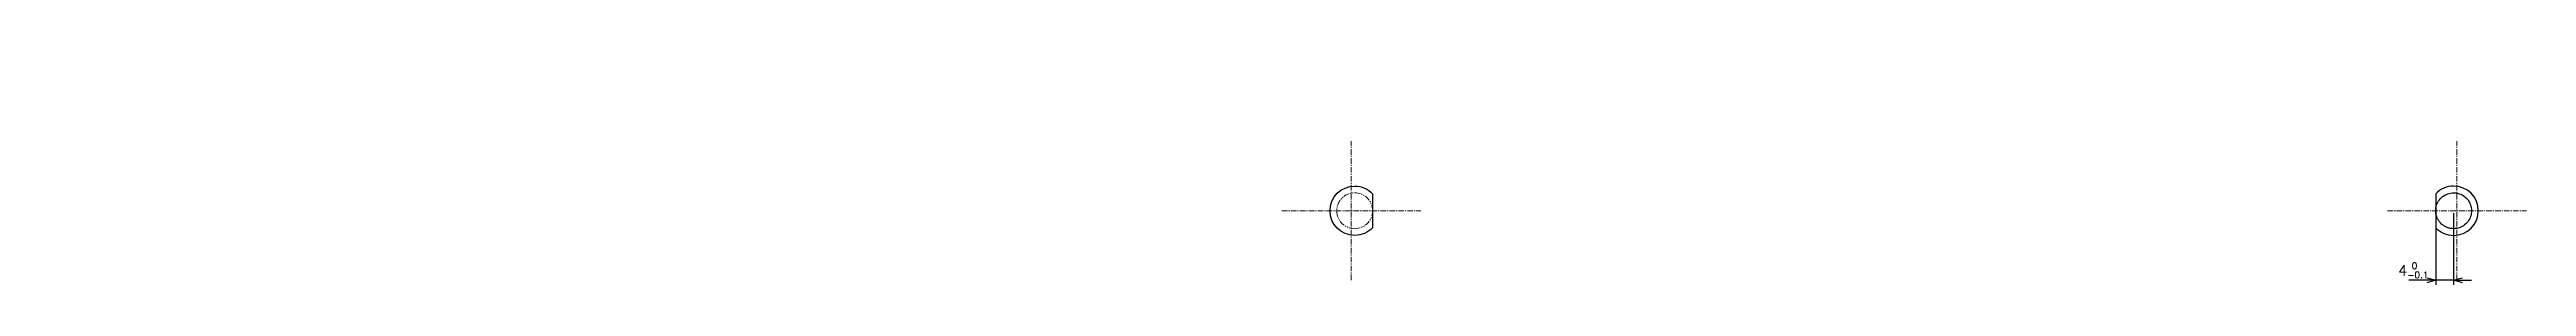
# Model space of a CAD drawing. Extents: x -9347 to 2670, y -401 to 11650.
# Drawn here: x -194 to 358, y 156 to 209 of the extents above; entities that cross this region are included whole.
import ezdxf

# ---------------------------------------------------------------- set-up
doc = ezdxf.new("R2010")
doc.units = 0
doc.header["$PDMODE"] = 34
doc.header["$PDSIZE"] = 2
doc.linetypes.add('CENTER', pattern=[2, 1.25, -0.25, 0.25, -0.25])
doc.linetypes.add('PHANTOM', pattern=[2.5, 1.25, -0.25, 0.25, -0.25, 0.25, -0.25])
doc.layers.get('0').update_dxf_attribs({"linetype": 'CONTINUOUS'})
doc.layers.get('DEFPOINTS').update_dxf_attribs({"linetype": 'CONTINUOUS'})
for name, color, linetype, lineweight in [('2', 7, 'CONTINUOUS', 9), ('left_center', 7, 'CENTER', 13), ('left_hidden', 7, 'PHANTOM', 13), ('left_model', 7, 'CONTINUOUS', 25), ('right_center', 7, 'CENTER', 13), ('right_hidden', 7, 'PHANTOM', 13), ('right_model', 7, 'CONTINUOUS', 25)]:
    doc.layers.add(name, color=color, linetype=linetype, lineweight=lineweight)
doc.styles.add('BIGFONT', font='simplex.shx', dxfattribs={"width": 0.8, "bigfont": 'bigfont.shx'})
doc.styles.add('STYLE1', font='simplex.shx', dxfattribs={"bigfont": 'bigfont.shx'})
doc.dimstyles.new('1A3', dxfattribs={"dimscale": 0, "dimtxt": 2.4, "dimasz": 2, "dimexe": 1, "dimexo": 0.5, "dimgap": 1, "dimtad": 1, "dimlfac": -1, "dimdsep": 46, "dimtxsty": 'STYLE1', "dimblk": 'OPEN30', "dimcen": 1, "dimclrd": 1, "dimclre": 1, "dimclrt": 2, "dimadec": 1, "dimazin": 2, "dimtol": 1, "dimtm": 1e-08, "dimtfac": 0.6, "dimtdec": 3, "dimtmove": 0, "dimatfit": 0, "dimldrblk": 'OPEN30', "dimfxl": 1, "dimtolj": 1, "dimarcsym": 0})

msp = doc.modelspace()

# ---------------------------------------------------------------- texts
at = {"color": 2, "lineweight": 13, "insert": (-194.249, 161.7), "char_height": 2.4, "attachment_point": 9, "style": 'STYLE1'}
msp.add_mtext('\\A1;', dxfattribs=at)
at = {"layer": '2', "color": 2, "lineweight": 13, "char_height": 2.4, "style": 'STYLE1'}
for insert, attachment_point in [((236.832, 206.805), 9), ((294.238, 209.205), 1), ((305.276, 189.278), 1)]:
    msp.add_mtext('\\A1;', dxfattribs=dict(at, insert=insert, attachment_point=attachment_point))
at = {"layer": '2', "color": 2, "linetype": 'Continuous', "lineweight": 25, "insert": (138.208, 169.64), "char_height": 1.5, "attachment_point": 1, "style": 'BIGFONT'}
msp.add_mtext('\\A1;', dxfattribs=at)

# ---------------------------------------------------------------- blocks, each defined once
blk = doc.blocks.new('_Open30')
at = {"color": 0, "linetype": 'ByBlock', "lineweight": -2}
for p, q in [((-1, 0.27), (0, 0)), ((0, 0), (-1, -0.27)), ((0, 0), (-1, 0))]:
    blk.add_line(p, q, dxfattribs=at)
blk = doc.blocks.new('*D50')
at = {"color": 1, "lineweight": -2, "transparency": 16777216}
for p, q in [((338.08, 172.75), (338.08, 156.75)), ((342.08, 172.75), (342.08, 156.75)), ((336.08, 157.75), (332.08, 157.75)), ((342.08, 157.75), (338.08, 157.75)), ((344.08, 157.75), (346.08, 157.75))]:
    blk.add_line(p, q, dxfattribs=at)
at = {"layer": 'DEFPOINTS', "color": 0, "lineweight": 13, "transparency": 16777216}
for p in [(338.08, 173.25), (342.08, 173.25), (338.08, 157.75)]:
    blk.add_point(p, dxfattribs=at)
at = {"color": 1, "lineweight": -2, "transparency": 16777216, "xscale": 2, "yscale": 2, "zscale": 2}
blk.add_blockref('_Open30', (338.08, 157.75), dxfattribs=at)
at = {"color": 1, "lineweight": -2, "transparency": 16777216, "xscale": 2, "yscale": 2, "zscale": 2, "rotation": 180}
blk.add_blockref('_Open30', (342.08, 157.75), dxfattribs=at)
at = {"color": 2, "lineweight": 13, "transparency": 16777216, "insert": (333.08, 159.95), "char_height": 2.4, "attachment_point": 5, "style": 'STYLE1'}
blk.add_mtext('\\A1;\\A1;4{\\H1.440000;\\S 0^ -0.1;}', dxfattribs=at)

# ---------------------------------------------------------------- dimensions: what is measured, and where the dimension line sits
at = {"lineweight": 13}
dim = msp.add_linear_dim(base=(338.079, 157.747, -123.424), p1=(342.079, 173.247, -123.424), p2=(338.079, 173.247, -123.424), angle=180, text='\\A1;4{\\H1.440000;\\S 0^ -0.1;}', dimstyle='1A3', override={"dimscale": 1, "dimtm": 0.1}, dxfattribs=at)
dim.commit()
dim.dimension.update_dxf_attribs({"geometry": '*D50', "text_midpoint": (333.079, 159.947, -123.424)})

# ---------------------------------------------------------------- linework, layer by layer
at = {"layer": 'left_center'}
for p, q in [((96.167, 157.751), (96.167, 188.751)), ((80.667, 173.251), (111.667, 173.251))]:
    msp.add_line(p, q, dxfattribs=at)
at = {"layer": 'left_hidden'}
for p, q in [((100.917, 177.026, 2), (100.917, 177.026, 2)), ((100.917, 177.026, 2), (100.917, 177.026, 2)), ((100.917, 177.026, 2), (100.917, 177.026, 2)), ((100.917, 177.026, 2), (100.917, 177.026, 2)), ((100.917, 177.026, 2), (100.917, 177.026, 2)), ((100.917, 177.026, 2), (100.917, 177.026, 2)), ((100.917, 177.026, 2), (100.917, 177.026, 2)), ((100.917, 177.026, 2), (100.917, 177.026, 2)), ((100.917, 177.026, 2), (100.917, 177.026, 2)), ((100.917, 177.026, 2), (100.917, 177.026, 2)), ((100.917, 177.026, 2), (100.917, 177.026, 2)), ((100.917, 177.026, 2), (100.917, 177.026, 2)), ((100.917, 169.476, 2), (100.917, 169.476, 2)), ((100.917, 169.476, 2), (100.917, 169.476, 2)), ((100.917, 169.476, 2), (100.917, 169.476, 2))]:
    msp.add_line(p, q, dxfattribs=at)
at = {"layer": 'left_hidden', "extrusion": (1e-16, 0, -1)}
for start, end in [(270, 90), (270, 90), (270, 90), (270, 90), (270, 90), (270, 90), (270, 90), (270, 90), (270, 90), (90, 180), (90, 180), (90, 180), (90, 180), (90, 180), (90, 180), (90, 180), (180, 270), (180, 270), (180, 270), (180, 270), (180, 270), (180, 270), (180, 270), (180, 270)]:
    msp.add_arc((-96.917, 173.251, 2), 4, start, end, dxfattribs=at)
at = {"layer": 'left_model'}
msp.add_line((100.917, 177.026, 2), (100.917, 169.476, 2), dxfattribs=at)
msp.add_line((100.917, 177.026, 2), (100.917, 169.476, 2), dxfattribs=at)
at = {"layer": 'left_model', "extrusion": (1e-16, 0, -1)}
for start, end in [(270, 90), (270, 90), (270, 90), (270, 90), (270, 90), (270, 90), (270, 90), (270, 90), (270, 90), (270, 90), (90, 136.65824), (90, 136.65824), (90, 136.65824), (90, 136.65824), (90, 136.65824), (90, 136.65824), (90, 136.65824), (90, 136.65824), (90, 136.65824), (90, 136.65824), (90, 136.65824), (90, 136.65824), (90, 136.65824), (223.34176, 270)]:
    msp.add_arc((-96.917, 173.251, -2), 5.5, start, end, dxfattribs=at)
at = {"layer": 'right_center'}
for p, q in [((342.832, 157.751), (342.832, 188.751)), ((327.332, 173.251), (358.332, 173.251))]:
    msp.add_line(p, q, dxfattribs=at)
at = {"layer": 'right_hidden'}
for p, q in [((338.082, 177.026, -123.424), (338.082, 177.026, -123.424)), ((338.082, 177.026, -123.424), (338.082, 177.026, -123.424)), ((338.082, 177.026, -123.424), (338.082, 177.026, -123.424)), ((338.082, 177.026, -123.424), (338.082, 177.026, -123.424)), ((338.082, 177.026, -123.424), (338.082, 177.026, -123.424)), ((338.082, 177.026, -123.424), (338.082, 177.026, -123.424)), ((338.082, 177.026, -123.424), (338.082, 177.026, -123.424)), ((338.082, 177.026, -123.424), (338.082, 177.026, -123.424)), ((338.082, 177.026, -123.424), (338.082, 177.026, -123.424)), ((338.082, 177.026, -123.424), (338.082, 177.026, -123.424)), ((338.082, 177.026, -123.424), (338.082, 177.026, -123.424)), ((338.082, 177.026, -123.424), (338.082, 177.026, -123.424)), ((338.082, 169.476, -123.424), (338.082, 169.476, -123.424)), ((338.082, 169.476, -123.424), (338.082, 169.476, -123.424)), ((338.082, 169.476, -123.424), (338.082, 169.476, -123.424))]:
    msp.add_line(p, q, dxfattribs=at)
at = {"layer": 'right_model'}
for p, q in [((338.082, 177.026, -123.424), (338.082, 173.251, -123.424)), ((338.082, 177.026, -123.424), (338.082, 173.251, -123.424)), ((338.082, 177.026, -123.424), (338.082, 173.251, -123.424)), ((338.082, 177.026, -123.424), (338.082, 173.251, -123.424)), ((338.082, 177.026, -123.424), (338.082, 173.251, -123.424)), ((338.082, 177.026, -123.424), (338.082, 173.251, -123.424)), ((338.082, 173.251, -123.424), (338.082, 169.476, -123.424)), ((338.082, 173.251, -123.424), (338.082, 169.476, -123.424)), ((338.082, 173.251, -123.424), (338.082, 169.476, -123.424)), ((338.082, 173.251, -123.424), (338.082, 169.476, -123.424)), ((338.082, 173.251, -123.424), (338.082, 169.476, -123.424))]:
    msp.add_line(p, q, dxfattribs=at)
for points in [[(340.819, 169.456, 123.418), (340.507, 169.574, 123.421), (340.207, 169.718, 123.423), (339.921, 169.885, 123.424), (339.65, 170.075, 123.423), (339.395, 170.288, 123.421), (339.158, 170.522, 123.418), (338.942, 170.773, 123.414), (338.748, 171.041, 123.409), (338.576, 171.325, 123.402), (338.428, 171.624, 123.394), (338.306, 171.932, 123.385), (338.21, 172.248, 123.376), (338.14, 172.572, 123.365), (338.098, 172.903, 123.353), (338.082, 173.233, 123.341), (338.094, 173.563, 123.328), (338.134, 173.892, 123.315), (338.201, 174.219, 123.301), (338.295, 174.537, 123.286), (338.413, 174.845, 123.272), (338.558, 175.143, 123.257), (338.728, 175.429, 123.242), (338.919, 175.7, 123.227), (339.132, 175.952, 123.212), (339.365, 176.187, 123.197), (339.619, 176.403, 123.183), (339.889, 176.596, 123.169), (340.172, 176.766, 123.155), (340.469, 176.911, 123.142), (340.78, 177.033, 123.13), (341.098, 177.128, 123.119), (341.421, 177.196, 123.108), (341.749, 177.237, 123.099), (342.082, 177.251, 123.09)], [(340.819, 169.456, 123.418), (340.507, 169.574, 123.421), (340.207, 169.718, 123.423), (339.921, 169.885, 123.424), (339.65, 170.075, 123.423), (339.395, 170.288, 123.421), (339.158, 170.522, 123.418), (338.942, 170.773, 123.414), (338.748, 171.041, 123.409), (338.576, 171.325, 123.402), (338.428, 171.624, 123.394), (338.306, 171.932, 123.385), (338.21, 172.248, 123.376), (338.14, 172.572, 123.365), (338.098, 172.903, 123.353), (338.082, 173.233, 123.341), (338.094, 173.563, 123.328), (338.134, 173.892, 123.315), (338.201, 174.219, 123.301), (338.295, 174.537, 123.286), (338.413, 174.845, 123.272), (338.558, 175.143, 123.257), (338.728, 175.429, 123.242), (338.919, 175.7, 123.227), (339.132, 175.952, 123.212), (339.365, 176.187, 123.197), (339.619, 176.403, 123.183), (339.889, 176.596, 123.169), (340.172, 176.766, 123.155), (340.469, 176.911, 123.142), (340.78, 177.033, 123.13), (341.098, 177.128, 123.119), (341.421, 177.196, 123.108), (341.749, 177.237, 123.099), (342.082, 177.251, 123.09)], [(340.819, 169.456, 123.418), (340.507, 169.574, 123.421), (340.207, 169.718, 123.423), (339.921, 169.885, 123.424), (339.65, 170.075, 123.423), (339.395, 170.288, 123.421), (339.158, 170.522, 123.418), (338.942, 170.773, 123.414), (338.748, 171.041, 123.409), (338.576, 171.325, 123.402), (338.428, 171.624, 123.394), (338.306, 171.932, 123.385), (338.21, 172.248, 123.376), (338.14, 172.572, 123.365), (338.098, 172.903, 123.353), (338.082, 173.233, 123.341), (338.094, 173.563, 123.328), (338.134, 173.892, 123.315), (338.201, 174.219, 123.301), (338.295, 174.537, 123.286), (338.413, 174.845, 123.272), (338.558, 175.143, 123.257), (338.728, 175.429, 123.242), (338.919, 175.7, 123.227), (339.132, 175.952, 123.212), (339.365, 176.187, 123.197), (339.619, 176.403, 123.183), (339.889, 176.596, 123.169), (340.172, 176.766, 123.155), (340.469, 176.911, 123.142), (340.78, 177.033, 123.13), (341.098, 177.128, 123.119), (341.421, 177.196, 123.108), (341.749, 177.237, 123.099), (342.082, 177.251, 123.09)], [(340.819, 169.456, 123.418), (340.507, 169.574, 123.421), (340.207, 169.718, 123.423), (339.921, 169.885, 123.424), (339.65, 170.075, 123.423), (339.395, 170.288, 123.421), (339.158, 170.522, 123.418), (338.942, 170.773, 123.414), (338.748, 171.041, 123.409), (338.576, 171.325, 123.402), (338.428, 171.624, 123.394), (338.306, 171.932, 123.385), (338.21, 172.248, 123.376), (338.14, 172.572, 123.365), (338.098, 172.903, 123.353), (338.082, 173.233, 123.341), (338.094, 173.563, 123.328), (338.134, 173.892, 123.315), (338.201, 174.219, 123.301), (338.295, 174.537, 123.286), (338.413, 174.845, 123.272), (338.558, 175.143, 123.257), (338.728, 175.429, 123.242), (338.919, 175.7, 123.227), (339.132, 175.952, 123.212), (339.365, 176.187, 123.197), (339.619, 176.403, 123.183), (339.889, 176.596, 123.169), (340.172, 176.766, 123.155), (340.469, 176.911, 123.142), (340.78, 177.033, 123.13), (341.098, 177.128, 123.119), (341.421, 177.196, 123.108), (341.749, 177.237, 123.099), (342.082, 177.251, 123.09)], [(340.819, 169.456, 123.418), (340.507, 169.574, 123.421), (340.207, 169.718, 123.423), (339.921, 169.885, 123.424), (339.65, 170.075, 123.423), (339.395, 170.288, 123.421), (339.158, 170.522, 123.418), (338.942, 170.773, 123.414), (338.748, 171.041, 123.409), (338.576, 171.325, 123.402), (338.428, 171.624, 123.394), (338.306, 171.932, 123.385), (338.21, 172.248, 123.376), (338.14, 172.572, 123.365), (338.098, 172.903, 123.353), (338.082, 173.233, 123.341), (338.094, 173.563, 123.328), (338.134, 173.892, 123.315), (338.201, 174.219, 123.301), (338.295, 174.537, 123.286), (338.413, 174.845, 123.272), (338.558, 175.143, 123.257), (338.728, 175.429, 123.242), (338.919, 175.7, 123.227), (339.132, 175.952, 123.212), (339.365, 176.187, 123.197), (339.619, 176.403, 123.183), (339.889, 176.596, 123.169), (340.172, 176.766, 123.155), (340.469, 176.911, 123.142), (340.78, 177.033, 123.13), (341.098, 177.128, 123.119), (341.421, 177.196, 123.108), (341.749, 177.237, 123.099), (342.082, 177.251, 123.09)], [(340.819, 169.456, 123.418), (340.507, 169.574, 123.421), (340.207, 169.718, 123.423), (339.921, 169.885, 123.424), (339.65, 170.075, 123.423), (339.395, 170.288, 123.421), (339.158, 170.522, 123.418), (338.942, 170.773, 123.414), (338.748, 171.041, 123.409), (338.576, 171.325, 123.402), (338.428, 171.624, 123.394), (338.306, 171.932, 123.385), (338.21, 172.248, 123.376), (338.14, 172.572, 123.365), (338.098, 172.903, 123.353), (338.082, 173.233, 123.341), (338.094, 173.563, 123.328), (338.134, 173.892, 123.315), (338.201, 174.219, 123.301), (338.295, 174.537, 123.286), (338.413, 174.845, 123.272), (338.558, 175.143, 123.257), (338.728, 175.429, 123.242), (338.919, 175.7, 123.227), (339.132, 175.952, 123.212), (339.365, 176.187, 123.197), (339.619, 176.403, 123.183), (339.889, 176.596, 123.169), (340.172, 176.766, 123.155), (340.469, 176.911, 123.142), (340.78, 177.033, 123.13), (341.098, 177.128, 123.119), (341.421, 177.196, 123.108), (341.749, 177.237, 123.099), (342.082, 177.251, 123.09)], [(340.819, 169.456, 123.418), (340.507, 169.574, 123.421), (340.207, 169.718, 123.423), (339.921, 169.885, 123.424), (339.65, 170.075, 123.423), (339.395, 170.288, 123.421), (339.158, 170.522, 123.418), (338.942, 170.773, 123.414), (338.748, 171.041, 123.409), (338.576, 171.325, 123.402), (338.428, 171.624, 123.394), (338.306, 171.932, 123.385), (338.21, 172.248, 123.376), (338.14, 172.572, 123.365), (338.098, 172.903, 123.353), (338.082, 173.233, 123.341), (338.094, 173.563, 123.328), (338.134, 173.892, 123.315), (338.201, 174.219, 123.301), (338.295, 174.537, 123.286), (338.413, 174.845, 123.272), (338.558, 175.143, 123.257), (338.728, 175.429, 123.242), (338.919, 175.7, 123.227), (339.132, 175.952, 123.212), (339.365, 176.187, 123.197), (339.619, 176.403, 123.183), (339.889, 176.596, 123.169), (340.172, 176.766, 123.155), (340.469, 176.911, 123.142), (340.78, 177.033, 123.13), (341.098, 177.128, 123.119), (341.421, 177.196, 123.108), (341.749, 177.237, 123.099), (342.082, 177.251, 123.09)], [(340.819, 169.456, 123.418), (340.507, 169.574, 123.421), (340.207, 169.718, 123.423), (339.921, 169.885, 123.424), (339.65, 170.075, 123.423), (339.395, 170.288, 123.421), (339.158, 170.522, 123.418), (338.942, 170.773, 123.414), (338.748, 171.041, 123.409), (338.576, 171.325, 123.402), (338.428, 171.624, 123.394), (338.306, 171.932, 123.385), (338.21, 172.248, 123.376), (338.14, 172.572, 123.365), (338.098, 172.903, 123.353), (338.082, 173.233, 123.341), (338.094, 173.563, 123.328), (338.134, 173.892, 123.315), (338.201, 174.219, 123.301), (338.295, 174.537, 123.286), (338.413, 174.845, 123.272), (338.558, 175.143, 123.257), (338.728, 175.429, 123.242), (338.919, 175.7, 123.227), (339.132, 175.952, 123.212), (339.365, 176.187, 123.197), (339.619, 176.403, 123.183), (339.889, 176.596, 123.169), (340.172, 176.766, 123.155), (340.469, 176.911, 123.142), (340.78, 177.033, 123.13), (341.098, 177.128, 123.119), (341.421, 177.196, 123.108), (341.749, 177.237, 123.099), (342.082, 177.251, 123.09)], [(340.819, 169.456, 123.418), (340.507, 169.574, 123.421), (340.207, 169.718, 123.423), (339.921, 169.885, 123.424), (339.65, 170.075, 123.423), (339.395, 170.288, 123.421), (339.158, 170.522, 123.418), (338.942, 170.773, 123.414), (338.748, 171.041, 123.409), (338.576, 171.325, 123.402), (338.428, 171.624, 123.394), (338.306, 171.932, 123.385), (338.21, 172.248, 123.376), (338.14, 172.572, 123.365), (338.098, 172.903, 123.353), (338.082, 173.233, 123.341), (338.094, 173.563, 123.328), (338.134, 173.892, 123.315), (338.201, 174.219, 123.301), (338.295, 174.537, 123.286), (338.413, 174.845, 123.272), (338.558, 175.143, 123.257), (338.728, 175.429, 123.242), (338.919, 175.7, 123.227), (339.132, 175.952, 123.212), (339.365, 176.187, 123.197), (339.619, 176.403, 123.183), (339.889, 176.596, 123.169), (340.172, 176.766, 123.155), (340.469, 176.911, 123.142), (340.78, 177.033, 123.13), (341.098, 177.128, 123.119), (341.421, 177.196, 123.108), (341.749, 177.237, 123.099), (342.082, 177.251, 123.09)], [(340.819, 169.456, 123.418), (340.507, 169.574, 123.421), (340.207, 169.718, 123.423), (339.921, 169.885, 123.424), (339.65, 170.075, 123.423), (339.395, 170.288, 123.421), (339.158, 170.522, 123.418), (338.942, 170.773, 123.414), (338.748, 171.041, 123.409), (338.576, 171.325, 123.402), (338.428, 171.624, 123.394), (338.306, 171.932, 123.385), (338.21, 172.248, 123.376), (338.14, 172.572, 123.365), (338.098, 172.903, 123.353), (338.082, 173.233, 123.341), (338.094, 173.563, 123.328), (338.134, 173.892, 123.315), (338.201, 174.219, 123.301), (338.295, 174.537, 123.286), (338.413, 174.845, 123.272), (338.558, 175.143, 123.257), (338.728, 175.429, 123.242), (338.919, 175.7, 123.227), (339.132, 175.952, 123.212), (339.365, 176.187, 123.197), (339.619, 176.403, 123.183), (339.889, 176.596, 123.169), (340.172, 176.766, 123.155), (340.469, 176.911, 123.142), (340.78, 177.033, 123.13), (341.098, 177.128, 123.119), (341.421, 177.196, 123.108), (341.749, 177.237, 123.099), (342.082, 177.251, 123.09)], [(340.819, 169.456, 123.418), (340.507, 169.574, 123.421), (340.207, 169.718, 123.423), (339.921, 169.885, 123.424), (339.65, 170.075, 123.423), (339.395, 170.288, 123.421), (339.158, 170.522, 123.418), (338.942, 170.773, 123.414), (338.748, 171.041, 123.409), (338.576, 171.325, 123.402), (338.428, 171.624, 123.394), (338.306, 171.932, 123.385), (338.21, 172.248, 123.376), (338.14, 172.572, 123.365), (338.098, 172.903, 123.353), (338.082, 173.233, 123.341), (338.094, 173.563, 123.328), (338.134, 173.892, 123.315), (338.201, 174.219, 123.301), (338.295, 174.537, 123.286), (338.413, 174.845, 123.272), (338.558, 175.143, 123.257), (338.728, 175.429, 123.242), (338.919, 175.7, 123.227), (339.132, 175.952, 123.212), (339.365, 176.187, 123.197), (339.619, 176.403, 123.183), (339.889, 176.596, 123.169), (340.172, 176.766, 123.155), (340.469, 176.911, 123.142), (340.78, 177.033, 123.13), (341.098, 177.128, 123.119), (341.421, 177.196, 123.108), (341.749, 177.237, 123.099), (342.082, 177.251, 123.09)], [(340.819, 169.456, 123.418), (340.507, 169.574, 123.421), (340.207, 169.718, 123.423), (339.921, 169.885, 123.424), (339.65, 170.075, 123.423), (339.395, 170.288, 123.421), (339.158, 170.522, 123.418), (338.942, 170.773, 123.414), (338.748, 171.041, 123.409), (338.576, 171.325, 123.402), (338.428, 171.624, 123.394), (338.306, 171.932, 123.385), (338.21, 172.248, 123.376), (338.14, 172.572, 123.365), (338.098, 172.903, 123.353), (338.082, 173.233, 123.341), (338.094, 173.563, 123.328), (338.134, 173.892, 123.315), (338.201, 174.219, 123.301), (338.295, 174.537, 123.286), (338.413, 174.845, 123.272), (338.558, 175.143, 123.257), (338.728, 175.429, 123.242), (338.919, 175.7, 123.227), (339.132, 175.952, 123.212), (339.365, 176.187, 123.197), (339.619, 176.403, 123.183), (339.889, 176.596, 123.169), (340.172, 176.766, 123.155), (340.469, 176.911, 123.142), (340.78, 177.033, 123.13), (341.098, 177.128, 123.119), (341.421, 177.196, 123.108), (341.749, 177.237, 123.099), (342.082, 177.251, 123.09)], [(340.819, 169.456, 123.418), (340.507, 169.574, 123.421), (340.207, 169.718, 123.423), (339.921, 169.885, 123.424), (339.65, 170.075, 123.423), (339.395, 170.288, 123.421), (339.158, 170.522, 123.418), (338.942, 170.773, 123.414), (338.748, 171.041, 123.409), (338.576, 171.325, 123.402), (338.428, 171.624, 123.394), (338.306, 171.932, 123.385), (338.21, 172.248, 123.376), (338.14, 172.572, 123.365), (338.098, 172.903, 123.353), (338.082, 173.233, 123.341), (338.094, 173.563, 123.328), (338.134, 173.892, 123.315), (338.201, 174.219, 123.301), (338.295, 174.537, 123.286), (338.413, 174.845, 123.272), (338.558, 175.143, 123.257), (338.728, 175.429, 123.242), (338.919, 175.7, 123.227), (339.132, 175.952, 123.212), (339.365, 176.187, 123.197), (339.619, 176.403, 123.183), (339.889, 176.596, 123.169), (340.172, 176.766, 123.155), (340.469, 176.911, 123.142), (340.78, 177.033, 123.13), (341.098, 177.128, 123.119), (341.421, 177.196, 123.108), (341.749, 177.237, 123.099), (342.082, 177.251, 123.09)], [(340.819, 169.456, 123.418), (340.507, 169.574, 123.421), (340.207, 169.718, 123.423), (339.921, 169.885, 123.424), (339.65, 170.075, 123.423), (339.395, 170.288, 123.421), (339.158, 170.522, 123.418), (338.942, 170.773, 123.414), (338.748, 171.041, 123.409), (338.576, 171.325, 123.402), (338.428, 171.624, 123.394), (338.306, 171.932, 123.385), (338.21, 172.248, 123.376), (338.14, 172.572, 123.365), (338.098, 172.903, 123.353), (338.082, 173.233, 123.341), (338.094, 173.563, 123.328), (338.134, 173.892, 123.315), (338.201, 174.219, 123.301), (338.295, 174.537, 123.286), (338.413, 174.845, 123.272), (338.558, 175.143, 123.257), (338.728, 175.429, 123.242), (338.919, 175.7, 123.227), (339.132, 175.952, 123.212), (339.365, 176.187, 123.197), (339.619, 176.403, 123.183), (339.889, 176.596, 123.169), (340.172, 176.766, 123.155), (340.469, 176.911, 123.142), (340.78, 177.033, 123.13), (341.098, 177.128, 123.119), (341.421, 177.196, 123.108), (341.749, 177.237, 123.099), (342.082, 177.251, 123.09)], [(340.819, 169.456, 123.418), (340.507, 169.574, 123.421), (340.207, 169.718, 123.423), (339.921, 169.885, 123.424), (339.65, 170.075, 123.423), (339.395, 170.288, 123.421), (339.158, 170.522, 123.418), (338.942, 170.773, 123.414), (338.748, 171.041, 123.409), (338.576, 171.325, 123.402), (338.428, 171.624, 123.394), (338.306, 171.932, 123.385), (338.21, 172.248, 123.376), (338.14, 172.572, 123.365), (338.098, 172.903, 123.353), (338.082, 173.233, 123.341), (338.094, 173.563, 123.328), (338.134, 173.892, 123.315), (338.201, 174.219, 123.301), (338.295, 174.537, 123.286), (338.413, 174.845, 123.272), (338.558, 175.143, 123.257), (338.728, 175.429, 123.242), (338.919, 175.7, 123.227), (339.132, 175.952, 123.212), (339.365, 176.187, 123.197), (339.619, 176.403, 123.183), (339.889, 176.596, 123.169), (340.172, 176.766, 123.155), (340.469, 176.911, 123.142), (340.78, 177.033, 123.13), (341.098, 177.128, 123.119), (341.421, 177.196, 123.108), (341.749, 177.237, 123.099), (342.082, 177.251, 123.09)], [(340.819, 169.456, 123.418), (340.507, 169.574, 123.421), (340.207, 169.718, 123.423), (339.921, 169.885, 123.424), (339.65, 170.075, 123.423), (339.395, 170.288, 123.421), (339.158, 170.522, 123.418), (338.942, 170.773, 123.414), (338.748, 171.041, 123.409), (338.576, 171.325, 123.402), (338.428, 171.624, 123.394), (338.306, 171.932, 123.385), (338.21, 172.248, 123.376), (338.14, 172.572, 123.365), (338.098, 172.903, 123.353), (338.082, 173.233, 123.341), (338.094, 173.563, 123.328), (338.134, 173.892, 123.315), (338.201, 174.219, 123.301), (338.295, 174.537, 123.286), (338.413, 174.845, 123.272), (338.558, 175.143, 123.257), (338.728, 175.429, 123.242), (338.919, 175.7, 123.227), (339.132, 175.952, 123.212), (339.365, 176.187, 123.197), (339.619, 176.403, 123.183), (339.889, 176.596, 123.169), (340.172, 176.766, 123.155), (340.469, 176.911, 123.142), (340.78, 177.033, 123.13), (341.098, 177.128, 123.119), (341.421, 177.196, 123.108), (341.749, 177.237, 123.099), (342.082, 177.251, 123.09)], [(340.819, 169.456, 123.418), (340.507, 169.574, 123.421), (340.207, 169.718, 123.423), (339.921, 169.885, 123.424), (339.65, 170.075, 123.423), (339.395, 170.288, 123.421), (339.158, 170.522, 123.418), (338.942, 170.773, 123.414), (338.748, 171.041, 123.409), (338.576, 171.325, 123.402), (338.428, 171.624, 123.394), (338.306, 171.932, 123.385), (338.21, 172.248, 123.376), (338.14, 172.572, 123.365), (338.098, 172.903, 123.353), (338.082, 173.233, 123.341), (338.094, 173.563, 123.328), (338.134, 173.892, 123.315), (338.201, 174.219, 123.301), (338.295, 174.537, 123.286), (338.413, 174.845, 123.272), (338.558, 175.143, 123.257), (338.728, 175.429, 123.242), (338.919, 175.7, 123.227), (339.132, 175.952, 123.212), (339.365, 176.187, 123.197), (339.619, 176.403, 123.183), (339.889, 176.596, 123.169), (340.172, 176.766, 123.155), (340.469, 176.911, 123.142), (340.78, 177.033, 123.13), (341.098, 177.128, 123.119), (341.421, 177.196, 123.108), (341.749, 177.237, 123.099), (342.082, 177.251, 123.09)], [(340.819, 169.456, 123.418), (340.507, 169.574, 123.421), (340.207, 169.718, 123.423), (339.921, 169.885, 123.424), (339.65, 170.075, 123.423), (339.395, 170.288, 123.421), (339.158, 170.522, 123.418), (338.942, 170.773, 123.414), (338.748, 171.041, 123.409), (338.576, 171.325, 123.402), (338.428, 171.624, 123.394), (338.306, 171.932, 123.385), (338.21, 172.248, 123.376), (338.14, 172.572, 123.365), (338.098, 172.903, 123.353), (338.082, 173.233, 123.341), (338.094, 173.563, 123.328), (338.134, 173.892, 123.315), (338.201, 174.219, 123.301), (338.295, 174.537, 123.286), (338.413, 174.845, 123.272), (338.558, 175.143, 123.257), (338.728, 175.429, 123.242), (338.919, 175.7, 123.227), (339.132, 175.952, 123.212), (339.365, 176.187, 123.197), (339.619, 176.403, 123.183), (339.889, 176.596, 123.169), (340.172, 176.766, 123.155), (340.469, 176.911, 123.142), (340.78, 177.033, 123.13), (341.098, 177.128, 123.119), (341.421, 177.196, 123.108), (341.749, 177.237, 123.099), (342.082, 177.251, 123.09)], [(340.819, 169.456, 123.418), (340.507, 169.574, 123.421), (340.207, 169.718, 123.423), (339.921, 169.885, 123.424), (339.65, 170.075, 123.423), (339.395, 170.288, 123.421), (339.158, 170.522, 123.418), (338.942, 170.773, 123.414), (338.748, 171.041, 123.409), (338.576, 171.325, 123.402), (338.428, 171.624, 123.394), (338.306, 171.932, 123.385), (338.21, 172.248, 123.376), (338.14, 172.572, 123.365), (338.098, 172.903, 123.353), (338.082, 173.233, 123.341), (338.094, 173.563, 123.328), (338.134, 173.892, 123.315), (338.201, 174.219, 123.301), (338.295, 174.537, 123.286), (338.413, 174.845, 123.272), (338.558, 175.143, 123.257), (338.728, 175.429, 123.242), (338.919, 175.7, 123.227), (339.132, 175.952, 123.212), (339.365, 176.187, 123.197), (339.619, 176.403, 123.183), (339.889, 176.596, 123.169), (340.172, 176.766, 123.155), (340.469, 176.911, 123.142), (340.78, 177.033, 123.13), (341.098, 177.128, 123.119), (341.421, 177.196, 123.108), (341.749, 177.237, 123.099), (342.082, 177.251, 123.09)], [(340.819, 169.456, 123.418), (340.507, 169.574, 123.421), (340.207, 169.718, 123.423), (339.921, 169.885, 123.424), (339.65, 170.075, 123.423), (339.395, 170.288, 123.421), (339.158, 170.522, 123.418), (338.942, 170.773, 123.414), (338.748, 171.041, 123.409), (338.576, 171.325, 123.402), (338.428, 171.624, 123.394), (338.306, 171.932, 123.385), (338.21, 172.248, 123.376), (338.14, 172.572, 123.365), (338.098, 172.903, 123.353), (338.082, 173.233, 123.341), (338.094, 173.563, 123.328), (338.134, 173.892, 123.315), (338.201, 174.219, 123.301), (338.295, 174.537, 123.286), (338.413, 174.845, 123.272), (338.558, 175.143, 123.257), (338.728, 175.429, 123.242), (338.919, 175.7, 123.227), (339.132, 175.952, 123.212), (339.365, 176.187, 123.197), (339.619, 176.403, 123.183), (339.889, 176.596, 123.169), (340.172, 176.766, 123.155), (340.469, 176.911, 123.142), (340.78, 177.033, 123.13), (341.098, 177.128, 123.119), (341.421, 177.196, 123.108), (341.749, 177.237, 123.099), (342.082, 177.251, 123.09)], [(340.819, 169.456, 123.418), (340.507, 169.574, 123.421), (340.207, 169.718, 123.423), (339.921, 169.885, 123.424), (339.65, 170.075, 123.423), (339.395, 170.288, 123.421), (339.158, 170.522, 123.418), (338.942, 170.773, 123.414), (338.748, 171.041, 123.409), (338.576, 171.325, 123.402), (338.428, 171.624, 123.394), (338.306, 171.932, 123.385), (338.21, 172.248, 123.376), (338.14, 172.572, 123.365), (338.098, 172.903, 123.353), (338.082, 173.233, 123.341), (338.094, 173.563, 123.328), (338.134, 173.892, 123.315), (338.201, 174.219, 123.301), (338.295, 174.537, 123.286), (338.413, 174.845, 123.272), (338.558, 175.143, 123.257), (338.728, 175.429, 123.242), (338.919, 175.7, 123.227), (339.132, 175.952, 123.212), (339.365, 176.187, 123.197), (339.619, 176.403, 123.183), (339.889, 176.596, 123.169), (340.172, 176.766, 123.155), (340.469, 176.911, 123.142), (340.78, 177.033, 123.13), (341.098, 177.128, 123.119), (341.421, 177.196, 123.108), (341.749, 177.237, 123.099), (342.082, 177.251, 123.09)], [(342.082, 177.251, 123.09), (342.297, 177.245, 123.085), (342.51, 177.228, 123.08), (342.722, 177.2, 123.076), (342.931, 177.16, 123.073), (343.139, 177.109, 123.069), (343.345, 177.046, 123.067)], [(342.082, 177.251, 123.09), (342.297, 177.245, 123.085), (342.51, 177.228, 123.08), (342.722, 177.2, 123.076), (342.931, 177.16, 123.073), (343.139, 177.109, 123.069), (343.345, 177.046, 123.067)], [(342.082, 177.251, 123.09), (342.297, 177.245, 123.085), (342.51, 177.228, 123.08), (342.722, 177.2, 123.076), (342.931, 177.16, 123.073), (343.139, 177.109, 123.069), (343.345, 177.046, 123.067)], [(342.082, 177.251, 123.09), (342.297, 177.245, 123.085), (342.51, 177.228, 123.08), (342.722, 177.2, 123.076), (342.931, 177.16, 123.073), (343.139, 177.109, 123.069), (343.345, 177.046, 123.067)], [(342.082, 177.251, 123.09), (342.297, 177.245, 123.085), (342.51, 177.228, 123.08), (342.722, 177.2, 123.076), (342.931, 177.16, 123.073), (343.139, 177.109, 123.069), (343.345, 177.046, 123.067)], [(342.082, 177.251, 123.09), (342.297, 177.245, 123.085), (342.51, 177.228, 123.08), (342.722, 177.2, 123.076), (342.931, 177.16, 123.073), (343.139, 177.109, 123.069), (343.345, 177.046, 123.067)], [(342.082, 177.251, 123.09), (342.297, 177.245, 123.085), (342.51, 177.228, 123.08), (342.722, 177.2, 123.076), (342.931, 177.16, 123.073), (343.139, 177.109, 123.069), (343.345, 177.046, 123.067)], [(342.082, 177.251, 123.09), (342.297, 177.245, 123.085), (342.51, 177.228, 123.08), (342.722, 177.2, 123.076), (342.931, 177.16, 123.073), (343.139, 177.109, 123.069), (343.345, 177.046, 123.067)], [(342.082, 177.251, 123.09), (342.297, 177.245, 123.085), (342.51, 177.228, 123.08), (342.722, 177.2, 123.076), (342.931, 177.16, 123.073), (343.139, 177.109, 123.069), (343.345, 177.046, 123.067)], [(342.082, 177.251, 123.09), (342.297, 177.245, 123.085), (342.51, 177.228, 123.08), (342.722, 177.2, 123.076), (342.931, 177.16, 123.073), (343.139, 177.109, 123.069), (343.345, 177.046, 123.067)], [(342.082, 177.251, 123.09), (342.297, 177.245, 123.085), (342.51, 177.228, 123.08), (342.722, 177.2, 123.076), (342.931, 177.16, 123.073), (343.139, 177.109, 123.069), (343.345, 177.046, 123.067)], [(342.082, 177.251, 123.09), (342.297, 177.245, 123.085), (342.51, 177.228, 123.08), (342.722, 177.2, 123.076), (342.931, 177.16, 123.073), (343.139, 177.109, 123.069), (343.345, 177.046, 123.067)], [(342.082, 177.251, 123.09), (342.297, 177.245, 123.085), (342.51, 177.228, 123.08), (342.722, 177.2, 123.076), (342.931, 177.16, 123.073), (343.139, 177.109, 123.069), (343.345, 177.046, 123.067)], [(342.082, 177.251, 123.09), (342.297, 177.245, 123.085), (342.51, 177.228, 123.08), (342.722, 177.2, 123.076), (342.931, 177.16, 123.073), (343.139, 177.109, 123.069), (343.345, 177.046, 123.067)], [(342.082, 177.251, 123.09), (342.297, 177.245, 123.085), (342.51, 177.228, 123.08), (342.722, 177.2, 123.076), (342.931, 177.16, 123.073), (343.139, 177.109, 123.069), (343.345, 177.046, 123.067)], [(342.082, 177.251, 123.09), (342.297, 177.245, 123.085), (342.51, 177.228, 123.08), (342.722, 177.2, 123.076), (342.931, 177.16, 123.073), (343.139, 177.109, 123.069), (343.345, 177.046, 123.067)], [(342.082, 177.251, 123.09), (342.297, 177.245, 123.085), (342.51, 177.228, 123.08), (342.722, 177.2, 123.076), (342.931, 177.16, 123.073), (343.139, 177.109, 123.069), (343.345, 177.046, 123.067)], [(342.082, 177.251, 123.09), (342.297, 177.245, 123.085), (342.51, 177.228, 123.08), (342.722, 177.2, 123.076), (342.931, 177.16, 123.073), (343.139, 177.109, 123.069), (343.345, 177.046, 123.067)], [(343.345, 177.046, 123.067), (343.657, 176.928, 123.064), (343.955, 176.786, 123.062), (344.241, 176.619, 123.061), (344.513, 176.428, 123.062), (344.769, 176.214, 123.064), (345.005, 175.982, 123.067), (345.22, 175.732, 123.071), (345.416, 175.462, 123.077), (345.588, 175.177, 123.083), (345.735, 174.881, 123.091), (345.857, 174.574, 123.1), (345.954, 174.256, 123.109), (346.024, 173.93, 123.12), (346.067, 173.602, 123.132), (346.082, 173.272, 123.144), (346.07, 172.94, 123.157), (346.03, 172.609, 123.17), (345.964, 172.285, 123.184), (345.871, 171.968, 123.199), (345.752, 171.659, 123.213), (345.606, 171.359, 123.228), (345.438, 171.074, 123.243), (345.247, 170.804, 123.258), (345.033, 170.551, 123.273), (344.798, 170.314, 123.288), (344.546, 170.1, 123.302), (344.278, 169.907, 123.316), (343.993, 169.737, 123.33), (343.694, 169.59, 123.343), (343.385, 169.469, 123.355), (343.069, 169.375, 123.366), (342.745, 169.306, 123.377), (342.414, 169.265, 123.387), (342.082, 169.251, 123.395)], [(343.345, 177.046, 123.067), (343.657, 176.928, 123.064), (343.955, 176.786, 123.062), (344.241, 176.619, 123.061), (344.513, 176.428, 123.062), (344.769, 176.214, 123.064), (345.005, 175.982, 123.067), (345.22, 175.732, 123.071), (345.416, 175.462, 123.077), (345.588, 175.177, 123.083), (345.735, 174.881, 123.091), (345.857, 174.574, 123.1), (345.954, 174.256, 123.109), (346.024, 173.93, 123.12), (346.067, 173.602, 123.132), (346.082, 173.272, 123.144), (346.07, 172.94, 123.157), (346.03, 172.609, 123.17), (345.964, 172.285, 123.184), (345.871, 171.968, 123.199), (345.752, 171.659, 123.213), (345.606, 171.359, 123.228), (345.438, 171.074, 123.243), (345.247, 170.804, 123.258), (345.033, 170.551, 123.273), (344.798, 170.314, 123.288), (344.546, 170.1, 123.302), (344.278, 169.907, 123.316), (343.993, 169.737, 123.33), (343.694, 169.59, 123.343), (343.385, 169.469, 123.355), (343.069, 169.375, 123.366), (342.745, 169.306, 123.377), (342.414, 169.265, 123.387), (342.082, 169.251, 123.395)], [(343.345, 177.046, 123.067), (343.657, 176.928, 123.064), (343.955, 176.786, 123.062), (344.241, 176.619, 123.061), (344.513, 176.428, 123.062), (344.769, 176.214, 123.064), (345.005, 175.982, 123.067), (345.22, 175.732, 123.071), (345.416, 175.462, 123.077), (345.588, 175.177, 123.083), (345.735, 174.881, 123.091), (345.857, 174.574, 123.1), (345.954, 174.256, 123.109), (346.024, 173.93, 123.12), (346.067, 173.602, 123.132), (346.082, 173.272, 123.144), (346.07, 172.94, 123.157), (346.03, 172.609, 123.17), (345.964, 172.285, 123.184), (345.871, 171.968, 123.199), (345.752, 171.659, 123.213), (345.606, 171.359, 123.228), (345.438, 171.074, 123.243), (345.247, 170.804, 123.258), (345.033, 170.551, 123.273), (344.798, 170.314, 123.288), (344.546, 170.1, 123.302), (344.278, 169.907, 123.316), (343.993, 169.737, 123.33), (343.694, 169.59, 123.343), (343.385, 169.469, 123.355), (343.069, 169.375, 123.366), (342.745, 169.306, 123.377), (342.414, 169.265, 123.387), (342.082, 169.251, 123.395)], [(343.345, 177.046, 123.067), (343.657, 176.928, 123.064), (343.955, 176.786, 123.062), (344.241, 176.619, 123.061), (344.513, 176.428, 123.062), (344.769, 176.214, 123.064), (345.005, 175.982, 123.067), (345.22, 175.732, 123.071), (345.416, 175.462, 123.077), (345.588, 175.177, 123.083), (345.735, 174.881, 123.091), (345.857, 174.574, 123.1), (345.954, 174.256, 123.109), (346.024, 173.93, 123.12), (346.067, 173.602, 123.132), (346.082, 173.272, 123.144), (346.07, 172.94, 123.157), (346.03, 172.609, 123.17), (345.964, 172.285, 123.184), (345.871, 171.968, 123.199), (345.752, 171.659, 123.213), (345.606, 171.359, 123.228), (345.438, 171.074, 123.243), (345.247, 170.804, 123.258), (345.033, 170.551, 123.273), (344.798, 170.314, 123.288), (344.546, 170.1, 123.302), (344.278, 169.907, 123.316), (343.993, 169.737, 123.33), (343.694, 169.59, 123.343), (343.385, 169.469, 123.355), (343.069, 169.375, 123.366), (342.745, 169.306, 123.377), (342.414, 169.265, 123.387), (342.082, 169.251, 123.395)], [(343.345, 177.046, 123.067), (343.657, 176.928, 123.064), (343.955, 176.786, 123.062), (344.241, 176.619, 123.061), (344.513, 176.428, 123.062), (344.769, 176.214, 123.064), (345.005, 175.982, 123.067), (345.22, 175.732, 123.071), (345.416, 175.462, 123.077), (345.588, 175.177, 123.083), (345.735, 174.881, 123.091), (345.857, 174.574, 123.1), (345.954, 174.256, 123.109), (346.024, 173.93, 123.12), (346.067, 173.602, 123.132), (346.082, 173.272, 123.144), (346.07, 172.94, 123.157), (346.03, 172.609, 123.17), (345.964, 172.285, 123.184), (345.871, 171.968, 123.199), (345.752, 171.659, 123.213), (345.606, 171.359, 123.228), (345.438, 171.074, 123.243), (345.247, 170.804, 123.258), (345.033, 170.551, 123.273), (344.798, 170.314, 123.288), (344.546, 170.1, 123.302), (344.278, 169.907, 123.316), (343.993, 169.737, 123.33), (343.694, 169.59, 123.343), (343.385, 169.469, 123.355), (343.069, 169.375, 123.366), (342.745, 169.306, 123.377), (342.414, 169.265, 123.387), (342.082, 169.251, 123.395)], [(343.345, 177.046, 123.067), (343.657, 176.928, 123.064), (343.955, 176.786, 123.062), (344.241, 176.619, 123.061), (344.513, 176.428, 123.062), (344.769, 176.214, 123.064), (345.005, 175.982, 123.067), (345.22, 175.732, 123.071), (345.416, 175.462, 123.077), (345.588, 175.177, 123.083), (345.735, 174.881, 123.091), (345.857, 174.574, 123.1), (345.954, 174.256, 123.109), (346.024, 173.93, 123.12), (346.067, 173.602, 123.132), (346.082, 173.272, 123.144), (346.07, 172.94, 123.157), (346.03, 172.609, 123.17), (345.964, 172.285, 123.184), (345.871, 171.968, 123.199), (345.752, 171.659, 123.213), (345.606, 171.359, 123.228), (345.438, 171.074, 123.243), (345.247, 170.804, 123.258), (345.033, 170.551, 123.273), (344.798, 170.314, 123.288), (344.546, 170.1, 123.302), (344.278, 169.907, 123.316), (343.993, 169.737, 123.33), (343.694, 169.59, 123.343), (343.385, 169.469, 123.355), (343.069, 169.375, 123.366), (342.745, 169.306, 123.377), (342.414, 169.265, 123.387), (342.082, 169.251, 123.395)], [(343.345, 177.046, 123.067), (343.657, 176.928, 123.064), (343.955, 176.786, 123.062), (344.241, 176.619, 123.061), (344.513, 176.428, 123.062), (344.769, 176.214, 123.064), (345.005, 175.982, 123.067), (345.22, 175.732, 123.071), (345.416, 175.462, 123.077), (345.588, 175.177, 123.083), (345.735, 174.881, 123.091), (345.857, 174.574, 123.1), (345.954, 174.256, 123.109), (346.024, 173.93, 123.12), (346.067, 173.602, 123.132), (346.082, 173.272, 123.144), (346.07, 172.94, 123.157), (346.03, 172.609, 123.17), (345.964, 172.285, 123.184), (345.871, 171.968, 123.199), (345.752, 171.659, 123.213), (345.606, 171.359, 123.228), (345.438, 171.074, 123.243), (345.247, 170.804, 123.258), (345.033, 170.551, 123.273), (344.798, 170.314, 123.288), (344.546, 170.1, 123.302), (344.278, 169.907, 123.316), (343.993, 169.737, 123.33), (343.694, 169.59, 123.343), (343.385, 169.469, 123.355), (343.069, 169.375, 123.366), (342.745, 169.306, 123.377), (342.414, 169.265, 123.387), (342.082, 169.251, 123.395)], [(343.345, 177.046, 123.067), (343.657, 176.928, 123.064), (343.955, 176.786, 123.062), (344.241, 176.619, 123.061), (344.513, 176.428, 123.062), (344.769, 176.214, 123.064), (345.005, 175.982, 123.067), (345.22, 175.732, 123.071), (345.416, 175.462, 123.077), (345.588, 175.177, 123.083), (345.735, 174.881, 123.091), (345.857, 174.574, 123.1), (345.954, 174.256, 123.109), (346.024, 173.93, 123.12), (346.067, 173.602, 123.132), (346.082, 173.272, 123.144), (346.07, 172.94, 123.157), (346.03, 172.609, 123.17), (345.964, 172.285, 123.184), (345.871, 171.968, 123.199), (345.752, 171.659, 123.213), (345.606, 171.359, 123.228), (345.438, 171.074, 123.243), (345.247, 170.804, 123.258), (345.033, 170.551, 123.273), (344.798, 170.314, 123.288), (344.546, 170.1, 123.302), (344.278, 169.907, 123.316), (343.993, 169.737, 123.33), (343.694, 169.59, 123.343), (343.385, 169.469, 123.355), (343.069, 169.375, 123.366), (342.745, 169.306, 123.377), (342.414, 169.265, 123.387), (342.082, 169.251, 123.395)], [(343.345, 177.046, 123.067), (343.657, 176.928, 123.064), (343.955, 176.786, 123.062), (344.241, 176.619, 123.061), (344.513, 176.428, 123.062), (344.769, 176.214, 123.064), (345.005, 175.982, 123.067), (345.22, 175.732, 123.071), (345.416, 175.462, 123.077), (345.588, 175.177, 123.083), (345.735, 174.881, 123.091), (345.857, 174.574, 123.1), (345.954, 174.256, 123.109), (346.024, 173.93, 123.12), (346.067, 173.602, 123.132), (346.082, 173.272, 123.144), (346.07, 172.94, 123.157), (346.03, 172.609, 123.17), (345.964, 172.285, 123.184), (345.871, 171.968, 123.199), (345.752, 171.659, 123.213), (345.606, 171.359, 123.228), (345.438, 171.074, 123.243), (345.247, 170.804, 123.258), (345.033, 170.551, 123.273), (344.798, 170.314, 123.288), (344.546, 170.1, 123.302), (344.278, 169.907, 123.316), (343.993, 169.737, 123.33), (343.694, 169.59, 123.343), (343.385, 169.469, 123.355), (343.069, 169.375, 123.366), (342.745, 169.306, 123.377), (342.414, 169.265, 123.387), (342.082, 169.251, 123.395)], [(343.345, 177.046, 123.067), (343.657, 176.928, 123.064), (343.955, 176.786, 123.062), (344.241, 176.619, 123.061), (344.513, 176.428, 123.062), (344.769, 176.214, 123.064), (345.005, 175.982, 123.067), (345.22, 175.732, 123.071), (345.416, 175.462, 123.077), (345.588, 175.177, 123.083), (345.735, 174.881, 123.091), (345.857, 174.574, 123.1), (345.954, 174.256, 123.109), (346.024, 173.93, 123.12), (346.067, 173.602, 123.132), (346.082, 173.272, 123.144), (346.07, 172.94, 123.157), (346.03, 172.609, 123.17), (345.964, 172.285, 123.184), (345.871, 171.968, 123.199), (345.752, 171.659, 123.213), (345.606, 171.359, 123.228), (345.438, 171.074, 123.243), (345.247, 170.804, 123.258), (345.033, 170.551, 123.273), (344.798, 170.314, 123.288), (344.546, 170.1, 123.302), (344.278, 169.907, 123.316), (343.993, 169.737, 123.33), (343.694, 169.59, 123.343), (343.385, 169.469, 123.355), (343.069, 169.375, 123.366), (342.745, 169.306, 123.377), (342.414, 169.265, 123.387), (342.082, 169.251, 123.395)], [(343.345, 177.046, 123.067), (343.657, 176.928, 123.064), (343.955, 176.786, 123.062), (344.241, 176.619, 123.061), (344.513, 176.428, 123.062), (344.769, 176.214, 123.064), (345.005, 175.982, 123.067), (345.22, 175.732, 123.071), (345.416, 175.462, 123.077), (345.588, 175.177, 123.083), (345.735, 174.881, 123.091), (345.857, 174.574, 123.1), (345.954, 174.256, 123.109), (346.024, 173.93, 123.12), (346.067, 173.602, 123.132), (346.082, 173.272, 123.144), (346.07, 172.94, 123.157), (346.03, 172.609, 123.17), (345.964, 172.285, 123.184), (345.871, 171.968, 123.199), (345.752, 171.659, 123.213), (345.606, 171.359, 123.228), (345.438, 171.074, 123.243), (345.247, 170.804, 123.258), (345.033, 170.551, 123.273), (344.798, 170.314, 123.288), (344.546, 170.1, 123.302), (344.278, 169.907, 123.316), (343.993, 169.737, 123.33), (343.694, 169.59, 123.343), (343.385, 169.469, 123.355), (343.069, 169.375, 123.366), (342.745, 169.306, 123.377), (342.414, 169.265, 123.387), (342.082, 169.251, 123.395)], [(343.345, 177.046, 123.067), (343.657, 176.928, 123.064), (343.955, 176.786, 123.062), (344.241, 176.619, 123.061), (344.513, 176.428, 123.062), (344.769, 176.214, 123.064), (345.005, 175.982, 123.067), (345.22, 175.732, 123.071), (345.416, 175.462, 123.077), (345.588, 175.177, 123.083), (345.735, 174.881, 123.091), (345.857, 174.574, 123.1), (345.954, 174.256, 123.109), (346.024, 173.93, 123.12), (346.067, 173.602, 123.132), (346.082, 173.272, 123.144), (346.07, 172.94, 123.157), (346.03, 172.609, 123.17), (345.964, 172.285, 123.184), (345.871, 171.968, 123.199), (345.752, 171.659, 123.213), (345.606, 171.359, 123.228), (345.438, 171.074, 123.243), (345.247, 170.804, 123.258), (345.033, 170.551, 123.273), (344.798, 170.314, 123.288), (344.546, 170.1, 123.302), (344.278, 169.907, 123.316), (343.993, 169.737, 123.33), (343.694, 169.59, 123.343), (343.385, 169.469, 123.355), (343.069, 169.375, 123.366), (342.745, 169.306, 123.377), (342.414, 169.265, 123.387), (342.082, 169.251, 123.395)], [(343.345, 177.046, 123.067), (343.657, 176.928, 123.064), (343.955, 176.786, 123.062), (344.241, 176.619, 123.061), (344.513, 176.428, 123.062), (344.769, 176.214, 123.064), (345.005, 175.982, 123.067), (345.22, 175.732, 123.071), (345.416, 175.462, 123.077), (345.588, 175.177, 123.083), (345.735, 174.881, 123.091), (345.857, 174.574, 123.1), (345.954, 174.256, 123.109), (346.024, 173.93, 123.12), (346.067, 173.602, 123.132), (346.082, 173.272, 123.144), (346.07, 172.94, 123.157), (346.03, 172.609, 123.17), (345.964, 172.285, 123.184), (345.871, 171.968, 123.199), (345.752, 171.659, 123.213), (345.606, 171.359, 123.228), (345.438, 171.074, 123.243), (345.247, 170.804, 123.258), (345.033, 170.551, 123.273), (344.798, 170.314, 123.288), (344.546, 170.1, 123.302), (344.278, 169.907, 123.316), (343.993, 169.737, 123.33), (343.694, 169.59, 123.343), (343.385, 169.469, 123.355), (343.069, 169.375, 123.366), (342.745, 169.306, 123.377), (342.414, 169.265, 123.387), (342.082, 169.251, 123.395)], [(343.345, 177.046, 123.067), (343.657, 176.928, 123.064), (343.955, 176.786, 123.062), (344.241, 176.619, 123.061), (344.513, 176.428, 123.062), (344.769, 176.214, 123.064), (345.005, 175.982, 123.067), (345.22, 175.732, 123.071), (345.416, 175.462, 123.077), (345.588, 175.177, 123.083), (345.735, 174.881, 123.091), (345.857, 174.574, 123.1), (345.954, 174.256, 123.109), (346.024, 173.93, 123.12), (346.067, 173.602, 123.132), (346.082, 173.272, 123.144), (346.07, 172.94, 123.157), (346.03, 172.609, 123.17), (345.964, 172.285, 123.184), (345.871, 171.968, 123.199), (345.752, 171.659, 123.213), (345.606, 171.359, 123.228), (345.438, 171.074, 123.243), (345.247, 170.804, 123.258), (345.033, 170.551, 123.273), (344.798, 170.314, 123.288), (344.546, 170.1, 123.302), (344.278, 169.907, 123.316), (343.993, 169.737, 123.33), (343.694, 169.59, 123.343), (343.385, 169.469, 123.355), (343.069, 169.375, 123.366), (342.745, 169.306, 123.377), (342.414, 169.265, 123.387), (342.082, 169.251, 123.395)], [(343.345, 177.046, 123.067), (343.657, 176.928, 123.064), (343.955, 176.786, 123.062), (344.241, 176.619, 123.061), (344.513, 176.428, 123.062), (344.769, 176.214, 123.064), (345.005, 175.982, 123.067), (345.22, 175.732, 123.071), (345.416, 175.462, 123.077), (345.588, 175.177, 123.083), (345.735, 174.881, 123.091), (345.857, 174.574, 123.1), (345.954, 174.256, 123.109), (346.024, 173.93, 123.12), (346.067, 173.602, 123.132), (346.082, 173.272, 123.144), (346.07, 172.94, 123.157), (346.03, 172.609, 123.17), (345.964, 172.285, 123.184), (345.871, 171.968, 123.199), (345.752, 171.659, 123.213), (345.606, 171.359, 123.228), (345.438, 171.074, 123.243), (345.247, 170.804, 123.258), (345.033, 170.551, 123.273), (344.798, 170.314, 123.288), (344.546, 170.1, 123.302), (344.278, 169.907, 123.316), (343.993, 169.737, 123.33), (343.694, 169.59, 123.343), (343.385, 169.469, 123.355), (343.069, 169.375, 123.366), (342.745, 169.306, 123.377), (342.414, 169.265, 123.387), (342.082, 169.251, 123.395)], [(342.082, 169.251, 123.395), (341.869, 169.257, 123.4), (341.657, 169.274, 123.405), (341.445, 169.302, 123.409), (341.234, 169.342, 123.412), (341.025, 169.393, 123.416), (340.819, 169.456, 123.418)], [(342.082, 169.251, 123.395), (341.869, 169.257, 123.4), (341.657, 169.274, 123.405), (341.445, 169.302, 123.409), (341.234, 169.342, 123.412), (341.025, 169.393, 123.416), (340.819, 169.456, 123.418)], [(342.082, 169.251, 123.395), (341.869, 169.257, 123.4), (341.657, 169.274, 123.405), (341.445, 169.302, 123.409), (341.234, 169.342, 123.412), (341.025, 169.393, 123.416), (340.819, 169.456, 123.418)], [(342.082, 169.251, 123.395), (341.869, 169.257, 123.4), (341.657, 169.274, 123.405), (341.445, 169.302, 123.409), (341.234, 169.342, 123.412), (341.025, 169.393, 123.416), (340.819, 169.456, 123.418)], [(342.082, 169.251, 123.395), (341.869, 169.257, 123.4), (341.657, 169.274, 123.405), (341.445, 169.302, 123.409), (341.234, 169.342, 123.412), (341.025, 169.393, 123.416), (340.819, 169.456, 123.418)], [(342.082, 169.251, 123.395), (341.869, 169.257, 123.4), (341.657, 169.274, 123.405), (341.445, 169.302, 123.409), (341.234, 169.342, 123.412), (341.025, 169.393, 123.416), (340.819, 169.456, 123.418)], [(342.082, 169.251, 123.395), (341.869, 169.257, 123.4), (341.657, 169.274, 123.405), (341.445, 169.302, 123.409), (341.234, 169.342, 123.412), (341.025, 169.393, 123.416), (340.819, 169.456, 123.418)], [(342.082, 169.251, 123.395), (341.869, 169.257, 123.4), (341.657, 169.274, 123.405), (341.445, 169.302, 123.409), (341.234, 169.342, 123.412), (341.025, 169.393, 123.416), (340.819, 169.456, 123.418)], [(342.082, 169.251, 123.395), (341.869, 169.257, 123.4), (341.657, 169.274, 123.405), (341.445, 169.302, 123.409), (341.234, 169.342, 123.412), (341.025, 169.393, 123.416), (340.819, 169.456, 123.418)], [(342.082, 169.251, 123.395), (341.869, 169.257, 123.4), (341.657, 169.274, 123.405), (341.445, 169.302, 123.409), (341.234, 169.342, 123.412), (341.025, 169.393, 123.416), (340.819, 169.456, 123.418)], [(342.082, 169.251, 123.395), (341.869, 169.257, 123.4), (341.657, 169.274, 123.405), (341.445, 169.302, 123.409), (341.234, 169.342, 123.412), (341.025, 169.393, 123.416), (340.819, 169.456, 123.418)], [(342.082, 169.251, 123.395), (341.869, 169.257, 123.4), (341.657, 169.274, 123.405), (341.445, 169.302, 123.409), (341.234, 169.342, 123.412), (341.025, 169.393, 123.416), (340.819, 169.456, 123.418)], [(342.082, 169.251, 123.395), (341.869, 169.257, 123.4), (341.657, 169.274, 123.405), (341.445, 169.302, 123.409), (341.234, 169.342, 123.412), (341.025, 169.393, 123.416), (340.819, 169.456, 123.418)], [(342.082, 169.251, 123.395), (341.869, 169.257, 123.4), (341.657, 169.274, 123.405), (341.445, 169.302, 123.409), (341.234, 169.342, 123.412), (341.025, 169.393, 123.416), (340.819, 169.456, 123.418)], [(342.082, 169.251, 123.395), (341.869, 169.257, 123.4), (341.657, 169.274, 123.405), (341.445, 169.302, 123.409), (341.234, 169.342, 123.412), (341.025, 169.393, 123.416), (340.819, 169.456, 123.418)], [(342.082, 169.251, 123.395), (341.869, 169.257, 123.4), (341.657, 169.274, 123.405), (341.445, 169.302, 123.409), (341.234, 169.342, 123.412), (341.025, 169.393, 123.416), (340.819, 169.456, 123.418)]]:
    msp.add_polyline3d(points, dxfattribs=at)
for start, end in [(90, 136.65824), (90, 136.65824), (90, 136.65824), (90, 136.65824), (90, 136.65824), (90, 136.65824), (90, 136.65824), (90, 136.65824), (90, 136.65824), (90, 136.65824), (90, 136.65824), (90, 136.65824), (90, 136.65824), (90, 136.65824), (270, 90), (270, 90), (270, 90), (270, 90), (270, 90), (270, 90), (270, 90), (270, 90), (270, 90), (270, 90), (270, 90), (223.34176, 270), (223.34176, 270), (223.34176, 270), (223.34176, 270)]:
    msp.add_arc((342.082, 173.251, -119.424), 5.5, start, end, dxfattribs=at)

msp.set_redraw_order([(e.dxf.handle, doc.entitydb.next_handle()) for e in msp.query("TEXT MTEXT ATTDEF DIMENSION ARC_DIMENSION")])  # texts and dimensions are drawn at this point

doc.saveas('drawing.dxf')
